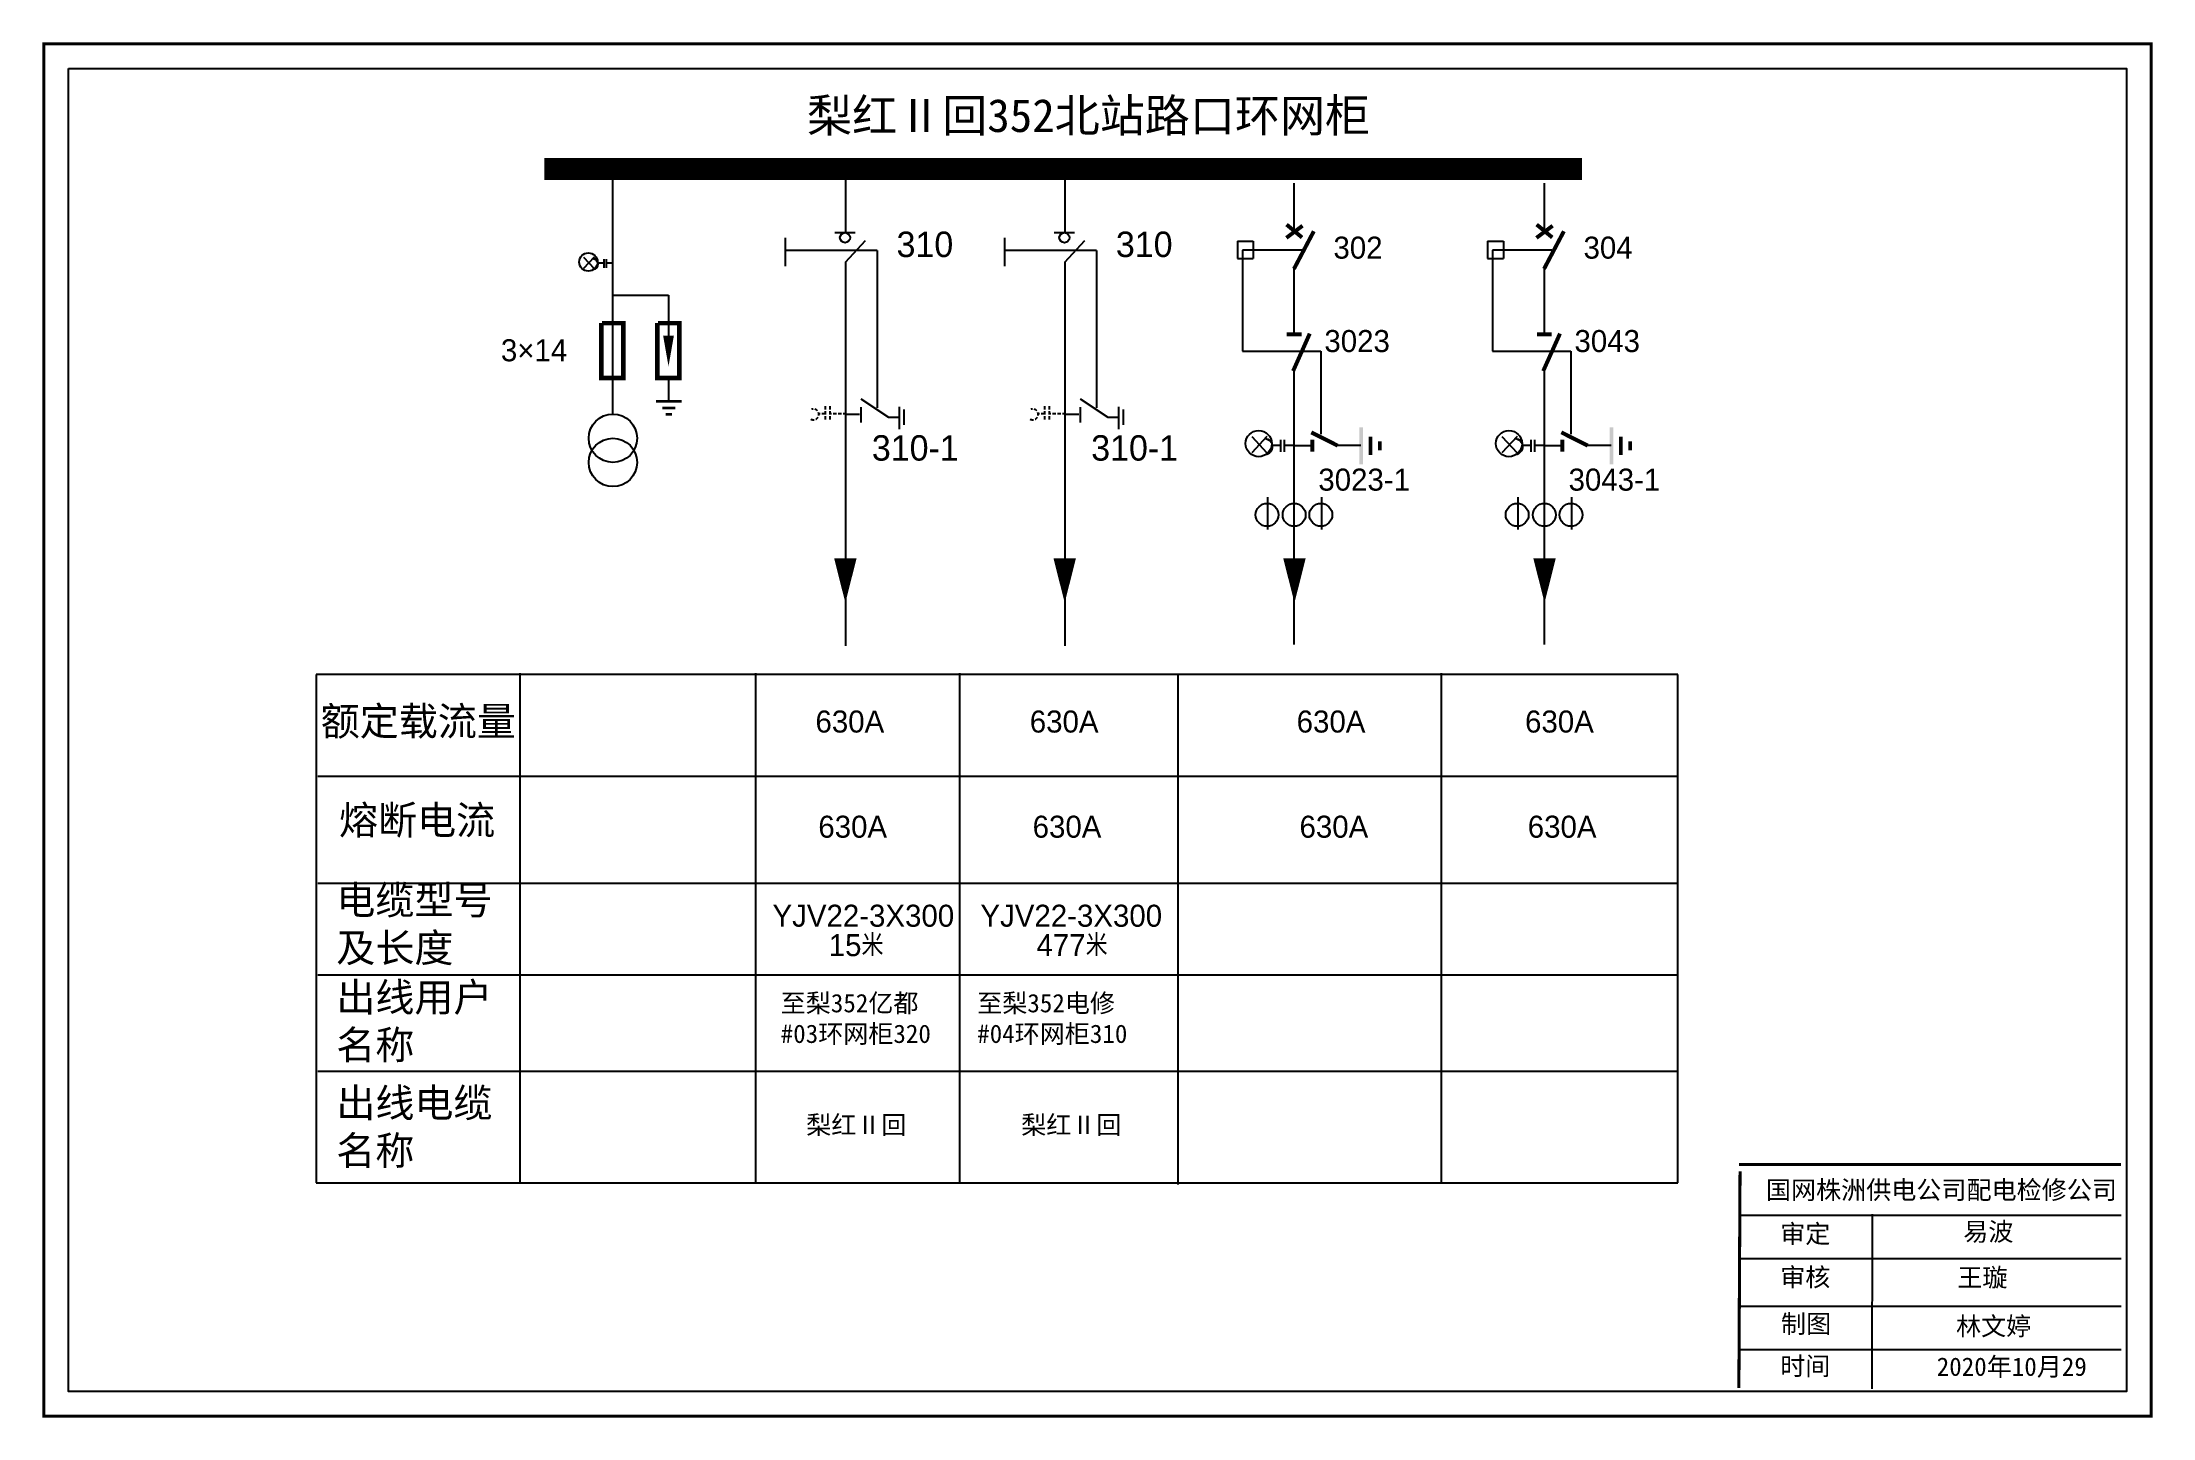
# Model space of a CAD drawing. Extents: x -42 to 505, y -336 to -58.
# Drawn here: x -42.4 to 83.3, y -324.6 to -242.7 of the extents above; entities that cross this region are included whole.
import ezdxf

# ---------------------------------------------------------------- set-up
doc = ezdxf.new("R2010")
doc.units = 0
doc.header["$LTSCALE"] = 0.774411
doc.linetypes.add('DASHED', pattern=[0.45, 0.3, -0.15])
doc.linetypes.add('HIDDEN', pattern=[0.375, 0.25, -0.125])
doc.layers.get('0').update_dxf_attribs({"linetype": 'CONTINUOUS'})
doc.layers.add('1', color=7, linetype='CONTINUOUS')
doc.layers.add('F11', color=7, linetype='CONTINUOUS')
doc.styles.add('hztxt_txtstyle_0.00_0_0', font='', dxfattribs={"bigfont": 'hztxt.shx'})
doc.styles.add('hztxt_txtstyle_2.00_0_0', font='', dxfattribs={"height": 2, "bigfont": 'hztxt.shx'})
doc.styles.add('hztxt_txtstyle_3.00_0_0', font='', dxfattribs={"height": 3})
doc.styles.add('KaiTi_GB2312_txtstyle_1.09_0_0', font='simkai_0.ttf', dxfattribs={"height": 1.0944})
doc.styles.add('字体', font='simkai_0.ttf', dxfattribs={"height": 2.5})
doc.styles.get('hztxt_txtstyle_0.00_0_0').set_extended_font_data('hztxt')
doc.styles.get('hztxt_txtstyle_2.00_0_0').set_extended_font_data('hztxt')
doc.styles.get('hztxt_txtstyle_3.00_0_0').set_extended_font_data('SimSun')

msp = doc.modelspace()

# ---------------------------------------------------------------- texts
for s, height, style, p in [('梨红Ⅱ回352北站路口环网柜', 1.9666, 'hztxt_txtstyle_3.00_0_0', (3.15, -248.05)), ('302', 1.311, 'hztxt_txtstyle_2.00_0_0', (34.49, -255.59)), ('304', 1.311, 'hztxt_txtstyle_2.00_0_0', (49.38, -255.59)), ('3023', 1.311, 'hztxt_txtstyle_2.00_0_0', (33.95, -261.15)), ('3043', 1.311, 'hztxt_txtstyle_2.00_0_0', (48.84, -261.15)), ('3×14', 1.311, 'hztxt_txtstyle_2.00_0_0', (-15.08, -261.7)), ('3023-1', 1.311, 'hztxt_txtstyle_2.00_0_0', (33.59, -269.4)), ('3043-1', 1.311, 'hztxt_txtstyle_2.00_0_0', (48.49, -269.4)), ('630A', 1.311, 'hztxt_txtstyle_2.00_0_0', (3.65, -283.8)), ('630A', 1.311, 'hztxt_txtstyle_2.00_0_0', (16.41, -283.8)), ('630A', 1.311, 'hztxt_txtstyle_2.00_0_0', (32.3, -283.8)), ('630A', 1.311, 'hztxt_txtstyle_2.00_0_0', (45.9, -283.8)), ('630A', 1.311, 'hztxt_txtstyle_2.00_0_0', (3.82, -290.06)), ('630A', 1.311, 'hztxt_txtstyle_2.00_0_0', (16.58, -290.06)), ('630A', 1.311, 'hztxt_txtstyle_2.00_0_0', (32.47, -290.06)), ('630A', 1.311, 'hztxt_txtstyle_2.00_0_0', (46.06, -290.06)), ('YJV22-3X300', 1.3111, 'hztxt_txtstyle_2.00_0_0', (1.09, -295.36)), ('YJV22-3X300', 1.3111, 'hztxt_txtstyle_2.00_0_0', (13.47, -295.36)), ('15米', 1.311, 'hztxt_txtstyle_2.00_0_0', (4.44, -297.11)), ('477米', 1.311, 'hztxt_txtstyle_2.00_0_0', (16.81, -297.11))]:
    msp.add_text(s, height=height, dxfattribs=dict(style=style)).set_placement(p)
at = {"linetype": 'DASHED', "attachment_point": 1, "style": 'hztxt_txtstyle_0.00_0_0'}
for s, insert, char_height, width in [('{\\f\uffbfﾬￌﾣﾤ_GB2312|b0|i0|c134|p49;额定载流量}', (-25.81, -282.27), 1.7044, 18.838), ('{\\f\uffbfﾬￌﾣﾤ_GB2312|b0|i0|c134|p49;熔断电流}', (-24.72, -288.16), 1.7044, 18.838), ('{\\f\uffbfﾬￌﾣﾤ_GB2312|b0|i0|c134|p49;电缆型号及长度}', (-24.88, -292.92), 1.7044, 9.5047), ('{\\f\uffbfﾬￌﾣﾤ_GB2312|b0|i0|c134|p49;出线用户名称}', (-24.88, -298.7), 1.7044, 9.5047), ('{\\fFangSong|b0|i0|c134|p49;至梨352亿都#03环网柜320}', (1.58, -299.36), 1.094, 9.9612), ('{\\fFangSong|b0|i0|c134|p49;至梨352电修#04环网柜310}', (13.28, -299.36), 1.094, 9.9612), ('{\\f\uffbfﾬￌﾣﾤ_GB2312|b0|i0|c134|p49;出线电缆名称}', (-24.88, -304.99), 1.7044, 9.5047), ('{\\fFangSong|b0|i0|c134|p49;梨红Ⅱ回}', (3.1, -306.61), 1.094, 9.9612), ('{\\fFangSong|b0|i0|c134|p49;梨红Ⅱ回}', (15.9, -306.61), 1.094, 9.9612)]:
    msp.add_mtext(s, dxfattribs=dict(at, insert=insert, char_height=char_height, width=width))
at = {"color": 0, "linetype": 'Continuous', "attachment_point": 1, "style": '字体'}
for s, insert, char_height, width in [('国网株洲供电公司配电检修公司', (60.24, -310.48), 1.0944, 29.9201), ('易波', (71.99, -312.96), 1.094, 8.5588), ('\\f\uffbfﾬￌﾣﾤ_GB2312|b0|i0|c134|p49;审定', (61.09, -313.09), 1.0944, 8.5588), ('\\f\uffbfﾬￌﾣﾤ_GB2312|b0|i0|c134|p49;审核', (61.09, -315.67), 1.0944, 8.5588), ('\\f\uffbfﾬￌﾣﾤ_GB2312|b0|i0|c134|p49;制图', (61.14, -318.45), 1.0944, 8.5588), ('\\f\uffbfﾬￌﾣﾤ_GB2312|b0|i0|c134|p49;时间', (61.09, -320.96), 1.0944, 8.5588)]:
    msp.add_mtext(s, dxfattribs=dict(at, insert=insert, char_height=char_height, width=width))
at = {"color": 7, "linetype": 'Continuous', "char_height": 1.094, "attachment_point": 1, "style": 'KaiTi_GB2312_txtstyle_1.09_0_0'}
for s, insert, width in [('王璇', (71.64, -315.69), 8.5588), ('林文婷', (71.56, -318.59), 8.5588), ('2020年10月29', (70.41, -321), 16.0081)]:
    msp.add_mtext(s, dxfattribs=dict(at, insert=insert, width=width))
at = {"layer": 'F11', "lineweight": -3, "char_height": 1.5129, "width": 12.7448, "attachment_point": 1, "style": 'hztxt_txtstyle_0.00_0_0'}
for s, insert in [('\\pl2.30793;310', (6.17, -253.98)), ('\\pl2.30793;310', (19.23, -253.98)), ('\\pl2.30793;310-1', (4.7, -266.1)), ('\\pl2.30793;310-1', (17.76, -266.1))]:
    msp.add_mtext(s, dxfattribs=dict(at, insert=insert))

# ---------------------------------------------------------------- blocks, each defined once
blk = doc.blocks.new('JD')
for points in [[(-2, 0.2), (-2, -0.2), (2, 0.2), (2, -0.2)], [(1, -1.2), (1, -0.8), (-1, -1.2), (-1, -0.8)], [(-0.5, -1.8), (-0.5, -2.2), (0.5, -1.8), (0.5, -2.2)]]:
    blk.add_trace(points)

# ---------------------------------------------------------------- linework, layer by layer
for p, q in [((-8.43, -250.91), (-8.43, -264.9)), ((32.14, -251.09), (32.14, -253.99)), ((47.03, -251.09), (47.03, -253.99)), ((28.78, -254.54), (28.78, -255.59)), ((28.78, -254.54), (29.72, -254.54)), ((32.61, -255.09), (29.08, -255.09)), ((29.08, -255.09), (29.08, -261.09)), ((29.72, -254.54), (29.72, -255.59)), ((43.67, -254.54), (43.67, -255.59)), ((43.67, -254.54), (44.62, -254.54)), ((47.5, -255.09), (43.97, -255.09)), ((43.97, -255.09), (43.97, -261.09)), ((44.62, -254.54), (44.62, -255.59)), ((28.78, -255.59), (29.72, -255.59)), ((32.14, -256.14), (32.14, -260.04)), ((43.67, -255.59), (44.62, -255.59)), ((47.03, -256.14), (47.03, -260.04)), ((-8.45, -257.76), (-5.1, -257.76)), ((-5.1, -257.76), (-5.1, -260.21)), ((29.08, -261.09), (33.74, -261.09)), ((33.74, -261.09), (33.74, -266.04)), ((43.97, -261.09), (48.63, -261.09)), ((48.63, -261.09), (48.63, -266.04)), ((32.14, -261.99), (32.14, -273.51)), ((47.03, -261.99), (47.03, -273.51)), ((-5.1, -262.77), (-5.1, -264.04)), ((32.14, -266.72), (33.23, -266.72)), ((34.65, -266.69), (36.13, -266.69)), ((47.03, -266.72), (48.12, -266.72)), ((49.54, -266.69), (51.03, -266.69)), ((30.57, -269.79), (30.57, -271.71)), ((33.77, -269.79), (33.77, -271.71)), ((45.47, -269.79), (45.47, -271.71)), ((48.67, -269.79), (48.67, -271.71)), ((32.14, -275.05), (32.14, -278.56)), ((47.04, -275.05), (47.04, -278.56))]:
    msp.add_line(p, q)
at = {"linetype": 'Continuous'}
for p, q in [((-10.17, -255.5), (-9.53, -256.18)), ((-9.53, -255.5), (-10.17, -256.18)), ((30.53, -266.18), (29.63, -267.15)), ((29.63, -266.18), (30.53, -267.15)), ((45.43, -266.18), (44.52, -267.15)), ((44.52, -266.18), (45.43, -267.15)), ((-7.1, -280.34), (-26.08, -280.34)), ((-26.08, -280.34), (-26.08, -310.6)), ((54.99, -280.34), (-7.1, -280.34)), ((55, -310.6), (54.99, -280.34)), ((-26.08, -310.6), (55, -310.6))]:
    msp.add_line(p, q, dxfattribs=at)
at = {"linetype": 'ByBlock'}
for p, q in [((-13.96, -280.27), (-13.96, -310.6)), ((0.08, -280.27), (0.08, -310.6)), ((12.22, -280.27), (12.22, -310.6)), ((25.23, -280.38), (25.23, -310.71)), ((40.91, -280.27), (40.91, -310.6)), ((-25.97, -286.39), (54.99, -286.39)), ((-25.97, -292.77), (54.99, -292.77)), ((-25.97, -298.23), (54.99, -298.23)), ((-25.97, -303.95), (55, -303.95))]:
    msp.add_line(p, q, dxfattribs=at)
at = {"color": 0, "linetype": 'Continuous'}
for p, q in [((58.64, -312.52), (81.39, -312.52)), ((66.56, -312.47), (66.54, -322.86)), ((58.64, -315.11), (81.39, -315.11)), ((58.64, -317.94), (81.39, -317.94)), ((58.64, -320.53), (81.39, -320.53))]:
    msp.add_line(p, q, dxfattribs=at)
at = {"color": 0, "linetype": 'Continuous', "const_width": 0.182}
msp.add_lwpolyline([(-42.3, -242.8), (83.18, -242.8), (83.18, -324.5), (-42.3, -324.5)], close=True, dxfattribs=at)
at = {"color": 0, "linetype": 'Continuous'}
msp.add_lwpolyline([(-40.82, -244.27), (81.71, -244.27), (81.71, -323.02), (-40.82, -323.02)], close=True, dxfattribs=at)
for points, const_width in [([(-12.5, -250.25), (49.29, -250.25)], 1.31), ([(31.69, -254.35), (32.65, -253.63)], 0.236), ([(31.7, -253.56), (32.62, -254.33)], 0.236), ([(46.58, -254.35), (47.54, -253.63)], 0.236), ([(46.59, -253.56), (47.52, -254.33)], 0.236), ([(32.14, -256.2), (33.32, -253.96)], 0.236), ([(47.03, -256.2), (48.21, -253.96)], 0.236), ([(-9.1, -259.43), (-9.1, -262.69), (-7.79, -262.69), (-7.79, -259.43), (-9.06, -259.43)], 0.275), ([(-5.76, -259.43), (-5.76, -262.69), (-4.45, -262.69), (-4.45, -259.43), (-5.72, -259.43)], 0.275), ([(31.71, -260.1), (32.59, -260.1)], 0.236), ([(32.09, -262.28), (33.08, -260.05)], 0.236), ([(46.61, -260.1), (47.48, -260.1)], 0.236), ([(46.98, -262.28), (47.98, -260.05)], 0.236), ([(33.17, -265.93), (34.74, -266.72)], 0.236), ([(33.23, -266.36), (33.23, -267.08)], 0.236), ([(48.06, -265.93), (49.63, -266.72)], 0.236), ([(48.12, -266.36), (48.12, -267.08)], 0.236)]:
    msp.add_lwpolyline(points, dxfattribs=dict(const_width=const_width))
for points, format in [([(-5.1, -260.17, 0.642, 0, 0), (-5.1, -262, 0, 0, 0)], "xyseb"), ([(30.42, -266.3, -0.877934), (30.44, -267.26)], "xyb"), ([(45.32, -266.3, -0.877934), (45.34, -267.26)], "xyb"), ([(5.43, -273.42, 1.34, 0, 0), (5.43, -276.08, 0, 0, 0)], "xyseb"), ([(18.49, -273.42, 1.34, 0, 0), (18.49, -276.08, 0, 0, 0)], "xyseb"), ([(32.17, -273.42, 1.34, 0, 0), (32.17, -276.08, 0, 0, 0)], "xyseb"), ([(47.06, -273.42, 1.34, 0, 0), (47.06, -276.08, 0, 0, 0)], "xyseb")]:
    msp.add_lwpolyline(points, format=format)
for points in [[(31.34, -266.38), (31.34, -267.09)], [(31.56, -266.38), (31.56, -267.09)], [(46.24, -266.38), (46.24, -267.09)], [(46.46, -266.38), (46.46, -267.09)], [(31.34, -266.71), (30.85, -266.71)], [(32.14, -266.71), (31.56, -266.71)], [(46.24, -266.71), (45.74, -266.71)], [(47.03, -266.71), (46.46, -266.71)]]:
    msp.add_lwpolyline(points)
at = {"color": 0, "linetype": 'Continuous', "const_width": 0.182}
for points in [[(58.7, -309.92), (58.63, -322.82)], [(58.64, -309.52), (81.39, -309.52)]]:
    msp.add_lwpolyline(points, dxfattribs=at)
at = {"linetype": 'Continuous'}
for centre, radius in [((-9.87, -255.79), 0.544), ((30.04, -266.6), 0.778), ((44.94, -266.6), 0.778)]:
    msp.add_circle(centre, radius, dxfattribs=at)
for centre, radius in [((-8.41, -266.28), 1.44), ((-8.41, -267.72), 1.44), ((30.54, -270.84), 0.681), ((32.15, -270.84), 0.681), ((33.74, -270.84), 0.681), ((45.43, -270.84), 0.681), ((47.05, -270.84), 0.681), ((48.63, -270.84), 0.681)]:
    msp.add_circle(centre, radius)
at = {"layer": '1'}
for points in [[(-9.61, -255.57, -0.877934), (-9.6, -256.24)], [(-9.61, -255.58, -0.877934), (-9.6, -256.25)], [(30.42, -266.29, -0.877934), (30.44, -267.25)], [(45.32, -266.29, -0.877934), (45.33, -267.25)]]:
    msp.add_lwpolyline(points, format="xyb", dxfattribs=at)
for points in [[(-8.96, -255.86), (-9.31, -255.86)], [(-8.96, -255.63), (-8.96, -256.13)], [(-8.81, -255.63), (-8.81, -256.13)], [(-8.41, -255.86), (-8.81, -255.86)]]:
    msp.add_lwpolyline(points, dxfattribs=at)
at = {"layer": 'F11', "lineweight": -3}
for p, q in [((5.43, -250.89), (5.43, -254.01)), ((18.49, -250.89), (18.49, -254.01)), ((1.84, -254.36), (1.84, -256.03)), ((1.84, -255.09), (7.33, -255.09)), ((4.8, -254.03), (6.02, -254.03)), ((5.44, -255.8), (6.62, -254.51)), ((7.33, -255.1), (7.33, -264.47)), ((14.9, -254.36), (14.9, -256.03)), ((14.9, -255.09), (20.39, -255.09)), ((17.86, -254.03), (19.08, -254.03)), ((18.5, -255.8), (19.68, -254.51)), ((20.39, -255.1), (20.39, -264.47)), ((5.44, -255.8), (5.44, -278.63)), ((18.5, -255.8), (18.5, -278.63)), ((5.45, -264.84), (6.28, -264.84)), ((6.35, -263.94), (7.99, -265.02)), ((6.35, -264.44), (6.35, -265.35)), ((7.99, -265.02), (8.63, -265.02)), ((8.63, -264.42), (8.63, -265.74)), ((8.92, -264.56), (8.92, -265.49)), ((18.51, -264.84), (19.34, -264.84)), ((19.42, -263.94), (21.05, -265.02)), ((19.42, -264.44), (19.42, -265.35)), ((21.05, -265.02), (21.69, -265.02)), ((21.7, -264.42), (21.7, -265.74)), ((21.98, -264.56), (21.98, -265.49))]:
    msp.add_line(p, q, dxfattribs=at)
at = {"layer": 'F11', "linetype": 'HIDDEN', "lineweight": -3}
for p, q in [((4.23, -264.82), (3.82, -264.82)), ((4.23, -264.38), (4.23, -265.23)), ((4.5, -264.38), (4.5, -265.23)), ((5.49, -264.82), (4.55, -264.82)), ((17.29, -264.82), (16.88, -264.82)), ((17.29, -264.38), (17.29, -265.23)), ((17.56, -264.38), (17.56, -265.23)), ((18.55, -264.82), (17.61, -264.82))]:
    msp.add_line(p, q, dxfattribs=at)
at = {"layer": 'F11', "lineweight": -3}
for centre in [(5.41, -254.34), (18.47, -254.34)]:
    msp.add_circle(centre, 0.301, dxfattribs=at)
at = {"layer": 'F11', "linetype": 'HIDDEN', "lineweight": -3}
for centre in [(3.53, -264.86), (16.59, -264.86)]:
    msp.add_arc(centre, 0.322, 242.566, 111.7046, dxfattribs=at)

# ---------------------------------------------------------------- block references
at = {"xscale": 0.3854564941207883, "yscale": 0.3854564940674265, "zscale": 0.3854564941358656}
msp.add_blockref('JD', (-5.08, -264.09), dxfattribs=at)
at = {"xscale": 0.5506521343821262, "yscale": 0.5506521343821262, "zscale": 0.550652134479808, "rotation": 90}
for p in [(36.15, -266.73), (51.05, -266.73)]:
    msp.add_blockref('JD', p, dxfattribs=at)

msp.set_redraw_order([(e.dxf.handle, doc.entitydb.next_handle()) for e in msp.query("TEXT MTEXT ATTDEF DIMENSION ARC_DIMENSION")])  # texts and dimensions are drawn at this point

doc.saveas('drawing.dxf')
